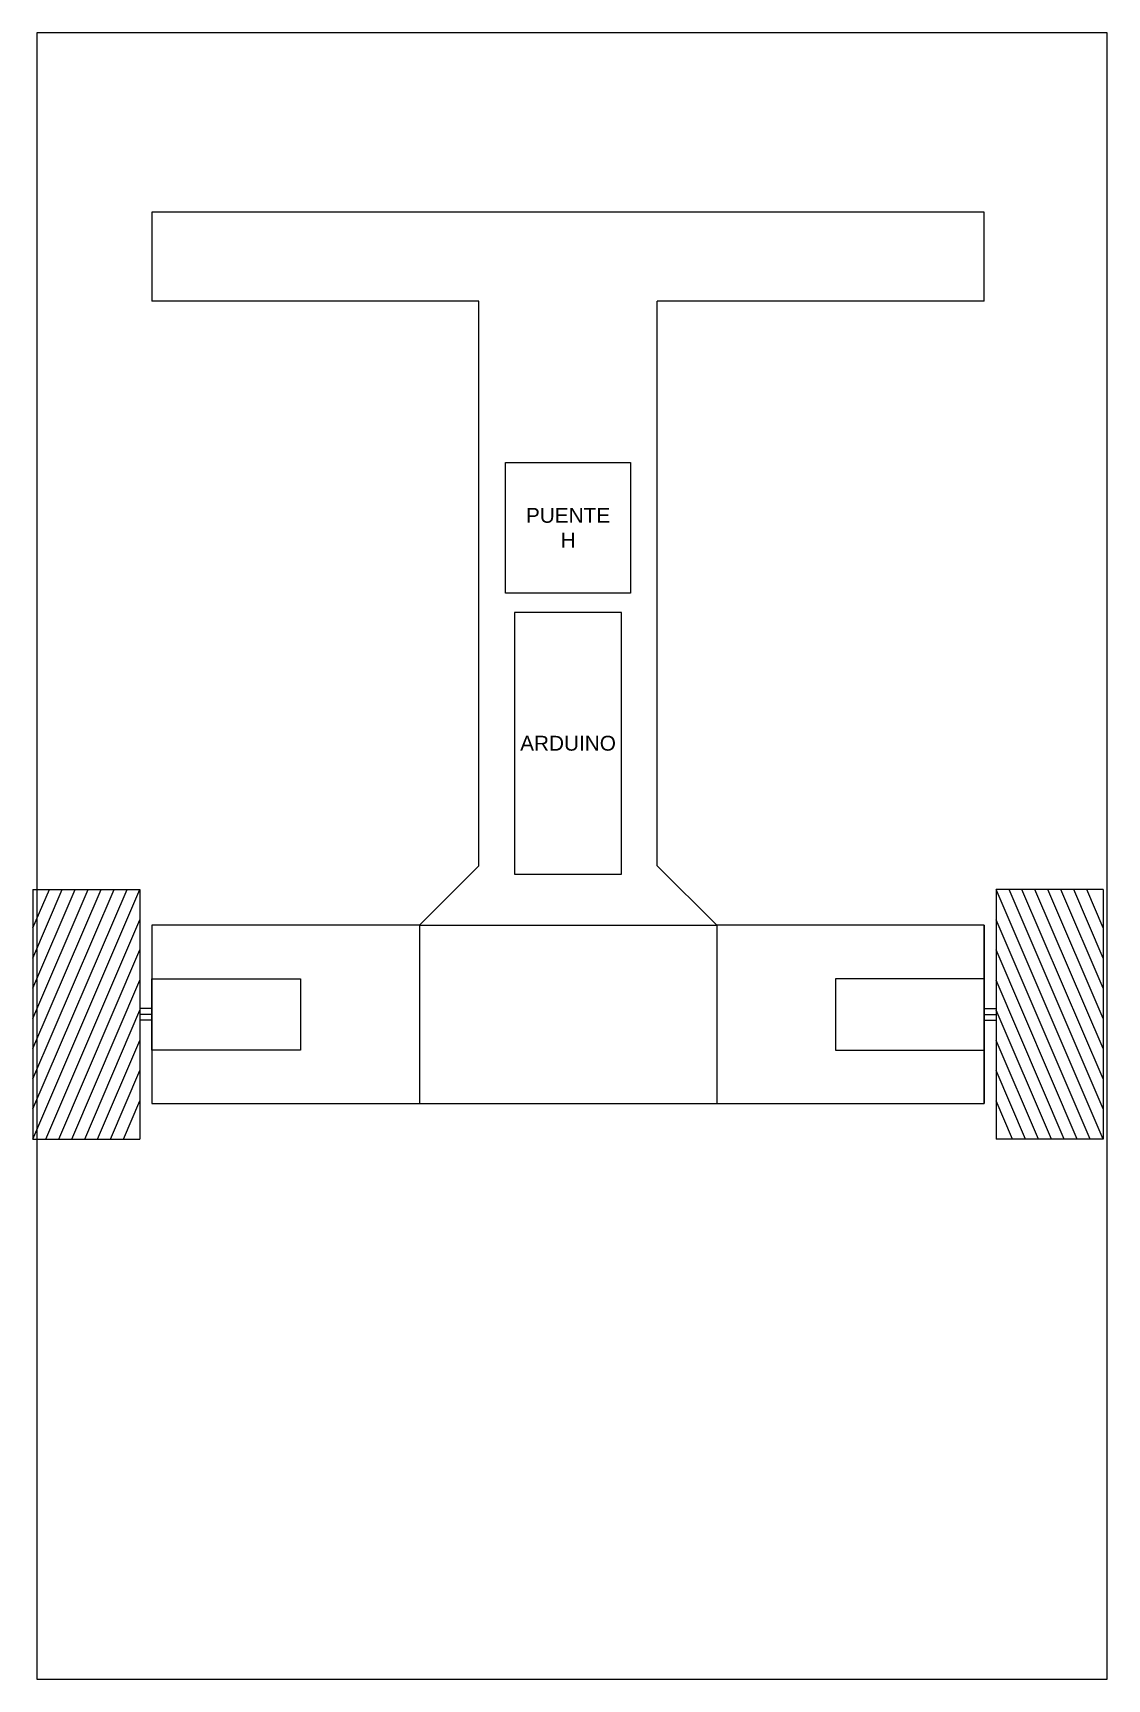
# Model space of a CAD drawing. Header units: millimetres. Extents: x 19 to 945, y 10 to 287.
# Drawn here: x 19.3 to 200, y 10 to 287 of the extents above; entities that cross this region are included whole.
import ezdxf

# ---------------------------------------------------------------- set-up
doc = ezdxf.new("R2010")
doc.units = ezdxf.units.MM
for name, color, linetype in [('motores', 160, 'Continuous'), ('placas', 80, 'Continuous'), ('ruedas', 160, 'Continuous')]:
    doc.layers.add(name, color=color, linetype=linetype)
doc.styles.get("Standard").update_dxf_attribs({"font": 'arial.ttf'})

msp = doc.modelspace()

# ---------------------------------------------------------------- texts
at = {"layer": 'placas', "char_height": 2.5, "attachment_point": 5}
for s, width, insert in [('PUENTE\\PH', 21, (109.34, 203.74)), ('ARDUINO', 18, (109.34, 167.46))]:
    msp.add_mtext_dynamic_manual_height_columns(s, width=width, gutter_width=12.5, heights=[0], dxfattribs=dict(at, insert=insert))

# ---------------------------------------------------------------- linework, layer by layer
for p, q in [((179.34, 256.85), (39.34, 256.85)), ((39.34, 256.85), (39.34, 241.85)), ((179.34, 241.85), (179.34, 256.85)), ((94.34, 241.85), (39.34, 241.85)), ((94.34, 146.85), (94.34, 241.85)), ((179.34, 241.85), (124.34, 241.85)), ((124.34, 146.85), (124.34, 241.85)), ((94.34, 146.85), (84.34, 136.85)), ((124.34, 146.85), (134.34, 136.85)), ((39.34, 136.85), (39.34, 106.85)), ((84.34, 136.85), (39.34, 136.85)), ((84.34, 136.85), (134.34, 136.85)), ((84.34, 136.85), (84.34, 106.85)), ((179.34, 136.85), (134.34, 136.85)), ((134.34, 136.85), (134.34, 106.85)), ((179.34, 106.85), (179.34, 136.85)), ((179.34, 136.85), (179.34, 106.85)), ((39.34, 122.85), (37.34, 122.85)), ((179.34, 122.85), (181.34, 122.85)), ((39.34, 121.85), (37.34, 121.85)), ((39.34, 120.85), (37.34, 120.85)), ((179.34, 121.85), (181.34, 121.85)), ((179.34, 120.85), (181.34, 120.85)), ((39.34, 106.85), (179.34, 106.85)), ((84.34, 106.85), (134.34, 106.85))]:
    msp.add_line(p, q)
at = {"layer": 'motores'}
for p, q in [((39.34, 115.85), (39.34, 127.85)), ((39.34, 127.85), (64.34, 127.85)), ((64.34, 127.85), (64.34, 115.85)), ((154.34, 127.85), (154.34, 115.85)), ((179.34, 127.85), (154.34, 127.85)), ((179.34, 115.85), (179.34, 127.85)), ((64.34, 115.85), (39.34, 115.85)), ((154.34, 115.85), (179.34, 115.85))]:
    msp.add_line(p, q, dxfattribs=at)
at = {"layer": 'placas'}
for p, q in [((98.84, 214.74), (119.84, 214.74)), ((98.84, 192.74), (98.84, 214.74)), ((119.84, 214.74), (119.84, 192.74)), ((119.84, 192.74), (98.84, 192.74)), ((100.34, 189.46), (100.34, 145.46)), ((118.34, 189.46), (100.34, 189.46)), ((118.34, 145.46), (118.34, 189.46)), ((100.34, 145.46), (118.34, 145.46))]:
    msp.add_line(p, q, dxfattribs=at)
msp.add_lwpolyline([(20, 10), (200, 10), (200, 287), (20, 287)], close=True, dxfattribs=at)
at = {"layer": 'ruedas'}
for p, q in [((19.34, 142.85), (37.34, 142.85)), ((19.34, 142.85), (19.34, 100.85)), ((19.34, 100.85), (37.34, 142.85)), ((19.34, 105.93), (35.16, 142.85)), ((19.34, 111), (32.99, 142.85)), ((19.34, 116.08), (30.81, 142.85)), ((19.34, 121.16), (28.63, 142.85)), ((19.34, 126.24), (26.46, 142.85)), ((19.34, 131.31), (24.28, 142.85)), ((19.34, 136.39), (22.11, 142.85)), ((37.34, 142.85), (37.34, 100.85)), ((199.34, 142.85), (181.34, 142.85)), ((181.34, 142.85), (181.34, 100.85)), ((199.34, 100.85), (181.34, 142.85)), ((199.34, 105.93), (183.51, 142.85)), ((199.34, 111), (185.69, 142.85)), ((199.34, 116.08), (187.87, 142.85)), ((199.34, 121.16), (190.04, 142.85)), ((199.34, 126.24), (192.22, 142.85)), ((199.34, 131.31), (194.39, 142.85)), ((199.34, 136.39), (196.57, 142.85)), ((199.34, 142.85), (199.34, 100.85)), ((21.51, 100.85), (37.34, 137.77)), ((197.16, 100.85), (181.34, 137.77)), ((23.69, 100.85), (37.34, 132.69)), ((194.99, 100.85), (181.34, 132.69)), ((25.87, 100.85), (37.34, 127.62)), ((192.81, 100.85), (181.34, 127.62)), ((28.04, 100.85), (37.34, 122.54)), ((190.63, 100.85), (181.34, 122.54)), ((30.22, 100.85), (37.34, 117.46)), ((188.46, 100.85), (181.34, 117.46)), ((32.39, 100.85), (37.34, 112.39)), ((186.28, 100.85), (181.34, 112.39)), ((34.57, 100.85), (37.34, 107.31)), ((184.11, 100.85), (181.34, 107.31)), ((19.34, 100.85), (37.34, 100.85)), ((199.34, 100.85), (181.34, 100.85))]:
    msp.add_line(p, q, dxfattribs=at)

msp.set_redraw_order([(e.dxf.handle, doc.entitydb.next_handle()) for e in msp.query("TEXT MTEXT ATTDEF DIMENSION ARC_DIMENSION")])  # texts and dimensions are drawn at this point

doc.saveas('drawing.dxf')
